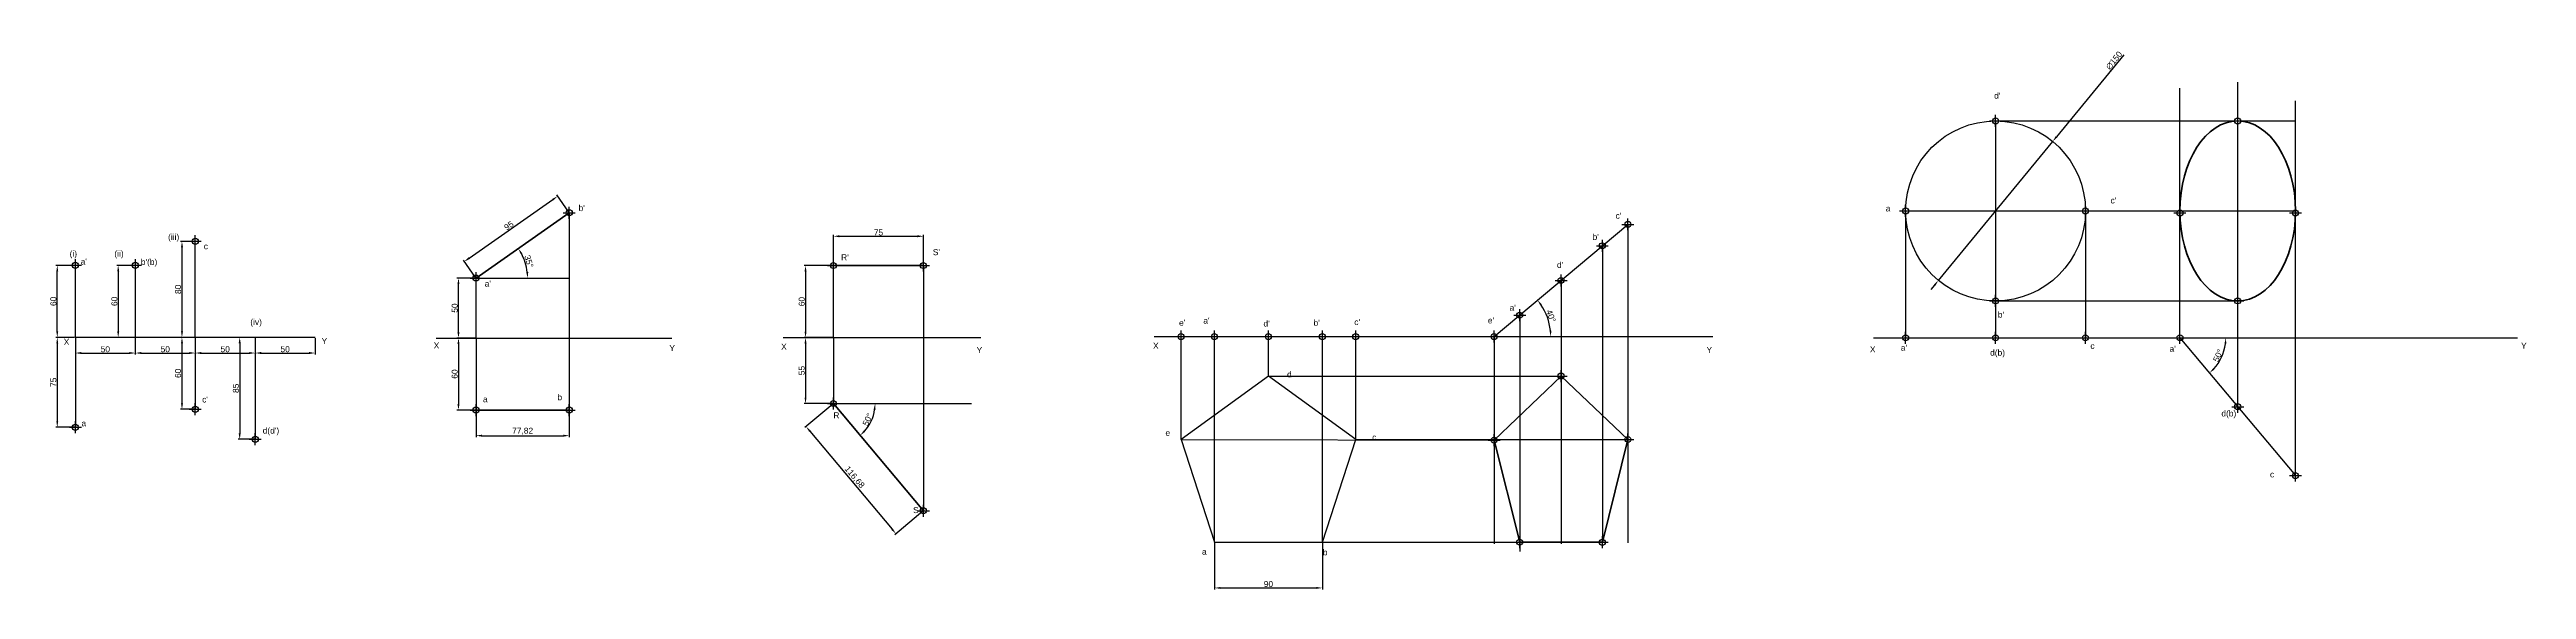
# Model space of a CAD drawing. Header units: millimetres. Extents: x 28 to 2095, y -10 to 440.
import ezdxf

# ---------------------------------------------------------------- set-up
doc = ezdxf.new("R2010")
doc.units = ezdxf.units.MM
doc.header["$PDMODE"] = 34
doc.header["$PDSIZE"] = 5
doc.styles.get("Standard").update_dxf_attribs({"font": 'arial.ttf'})
doc.dimstyles.new('ISO-25', dxfattribs={"dimtxt": 5, "dimasz": 5, "dimexe": 1.25, "dimexo": 0.625, "dimtad": 1, "dimtxsty": 'Standard', "dimcen": 2.5, "dimadec": 0, "dimazin": 0, "dimtfac": 1, "dimtmove": 0, "dimatfit": 3, "dimfxl": 1, "dimarcsym": 0})

# ---------------------------------------------------------------- blocks, each defined once
blk = doc.blocks.new('*D1')
at = {"color": 0, "lineweight": -2, "transparency": 16777216}
for p, q in [((49.9, 199.2), (49.9, 185.5)), ((54.9, 186.7), (94.9, 186.7)), ((99.9, 199.2), (99.9, 185.5))]:
    blk.add_line(p, q, dxfattribs=at)
at = {"color": 0, "transparency": 16777216}
for points in [[(54.9, 187.6), (54.9, 185.9), (49.9, 186.7)], [(94.9, 187.6), (94.9, 185.9), (99.9, 186.7)]]:
    blk.add_solid(points, dxfattribs=at)
at = {"layer": 'Defpoints', "color": 0, "transparency": 16777216}
for p in [(49.9, 199.8), (99.9, 199.8), (99.9, 186.7)]:
    blk.add_point(p, dxfattribs=at)
at = {"color": 0, "transparency": 16777216, "insert": (74.9, 189.9), "char_height": 5, "attachment_point": 5}
blk.add_mtext('50', dxfattribs=at)
blk = doc.blocks.new('*D2')
at = {"color": 0, "lineweight": -2, "transparency": 16777216}
for p, q in [((99.9, 199.2), (99.9, 185.5)), ((104.9, 186.7), (144.9, 186.7)), ((149.9, 199.2), (149.9, 185.5))]:
    blk.add_line(p, q, dxfattribs=at)
at = {"color": 0, "transparency": 16777216}
for points in [[(104.9, 187.6), (104.9, 185.9), (99.9, 186.7)], [(144.9, 187.6), (144.9, 185.9), (149.9, 186.7)]]:
    blk.add_solid(points, dxfattribs=at)
at = {"layer": 'Defpoints', "color": 0, "transparency": 16777216}
for p in [(99.9, 199.8), (149.9, 199.8), (149.9, 186.7)]:
    blk.add_point(p, dxfattribs=at)
at = {"color": 0, "transparency": 16777216, "insert": (124.9, 189.9), "char_height": 5, "attachment_point": 5}
blk.add_mtext('50', dxfattribs=at)
blk = doc.blocks.new('*D3')
at = {"color": 0, "lineweight": -2, "transparency": 16777216}
for p, q in [((149.9, 199.2), (149.9, 185.5)), ((154.9, 186.7), (194.9, 186.7)), ((199.9, 199.2), (199.9, 185.5))]:
    blk.add_line(p, q, dxfattribs=at)
at = {"color": 0, "transparency": 16777216}
for points in [[(154.9, 187.6), (154.9, 185.9), (149.9, 186.7)], [(194.9, 187.6), (194.9, 185.9), (199.9, 186.7)]]:
    blk.add_solid(points, dxfattribs=at)
at = {"layer": 'Defpoints', "color": 0, "transparency": 16777216}
for p in [(149.9, 199.8), (199.9, 199.8), (199.9, 186.7)]:
    blk.add_point(p, dxfattribs=at)
at = {"color": 0, "transparency": 16777216, "insert": (174.9, 189.9), "char_height": 5, "attachment_point": 5}
blk.add_mtext('50', dxfattribs=at)
blk = doc.blocks.new('*D4')
at = {"color": 0, "lineweight": -2, "transparency": 16777216}
for p, q in [((199.9, 199.2), (199.9, 185.5)), ((204.9, 186.7), (244.9, 186.7)), ((249.9, 199.2), (249.9, 185.5))]:
    blk.add_line(p, q, dxfattribs=at)
at = {"color": 0, "transparency": 16777216}
for points in [[(204.9, 187.6), (204.9, 185.9), (199.9, 186.7)], [(244.9, 187.6), (244.9, 185.9), (249.9, 186.7)]]:
    blk.add_solid(points, dxfattribs=at)
at = {"layer": 'Defpoints', "color": 0, "transparency": 16777216}
for p in [(199.9, 199.8), (249.9, 199.8), (249.9, 186.7)]:
    blk.add_point(p, dxfattribs=at)
at = {"color": 0, "transparency": 16777216, "insert": (224.9, 189.9), "char_height": 5, "attachment_point": 5}
blk.add_mtext('50', dxfattribs=at)
blk = doc.blocks.new('*D5')
at = {"color": 0, "lineweight": -2, "transparency": 16777216}
for p, q in [((49.3, 259.8), (33.6, 259.8)), ((34.8, 204.8), (34.8, 254.8)), ((49.3, 199.8), (33.6, 199.8))]:
    blk.add_line(p, q, dxfattribs=at)
at = {"color": 0, "transparency": 16777216}
for points in [[(34, 254.8), (35.6, 254.8), (34.8, 259.8)], [(34, 204.8), (35.6, 204.8), (34.8, 199.8)]]:
    blk.add_solid(points, dxfattribs=at)
at = {"layer": 'Defpoints', "color": 0, "transparency": 16777216}
for p in [(34.8, 259.8), (49.9, 259.8), (49.9, 199.8)]:
    blk.add_point(p, dxfattribs=at)
at = {"color": 0, "transparency": 16777216, "insert": (31.6, 229.8), "char_height": 5, "attachment_point": 5, "rotation": 90}
blk.add_mtext('60', dxfattribs=at)
blk = doc.blocks.new('*D6')
at = {"color": 0, "lineweight": -2, "transparency": 16777216}
for p, q in [((49.3, 199.8), (33.6, 199.8)), ((34.8, 194.8), (34.8, 129.8)), ((49.3, 124.8), (33.6, 124.8))]:
    blk.add_line(p, q, dxfattribs=at)
at = {"color": 0, "transparency": 16777216}
for points in [[(34, 194.8), (35.6, 194.8), (34.8, 199.8)], [(34, 129.8), (35.6, 129.8), (34.8, 124.8)]]:
    blk.add_solid(points, dxfattribs=at)
at = {"layer": 'Defpoints', "color": 0, "transparency": 16777216}
for p in [(49.9, 199.8), (34.8, 124.8), (49.9, 124.8)]:
    blk.add_point(p, dxfattribs=at)
at = {"color": 0, "transparency": 16777216, "insert": (31.6, 162.3), "char_height": 5, "attachment_point": 5, "rotation": 90}
blk.add_mtext('75', dxfattribs=at)
blk = doc.blocks.new('*D7')
at = {"color": 0, "lineweight": -2, "transparency": 16777216}
for p, q in [((99.3, 259.8), (84.4, 259.8)), ((85.6, 254.8), (85.6, 204.8)), ((99.3, 199.8), (84.4, 199.8))]:
    blk.add_line(p, q, dxfattribs=at)
at = {"color": 0, "transparency": 16777216}
for points in [[(84.8, 254.8), (86.5, 254.8), (85.6, 259.8)], [(84.8, 204.8), (86.5, 204.8), (85.6, 199.8)]]:
    blk.add_solid(points, dxfattribs=at)
at = {"layer": 'Defpoints', "color": 0, "transparency": 16777216}
for p in [(99.9, 259.8), (85.6, 199.8), (99.9, 199.8)]:
    blk.add_point(p, dxfattribs=at)
at = {"color": 0, "transparency": 16777216, "insert": (82.5, 229.8), "char_height": 5, "attachment_point": 5, "rotation": 90}
blk.add_mtext('60', dxfattribs=at)
blk = doc.blocks.new('*D8')
at = {"color": 0, "lineweight": -2, "transparency": 16777216}
for p, q in [((149.3, 279.8), (137.6, 279.8)), ((138.8, 274.8), (138.8, 204.8)), ((149.3, 199.8), (137.6, 199.8))]:
    blk.add_line(p, q, dxfattribs=at)
at = {"color": 0, "transparency": 16777216}
for points in [[(138, 274.8), (139.7, 274.8), (138.8, 279.8)], [(138, 204.8), (139.7, 204.8), (138.8, 199.8)]]:
    blk.add_solid(points, dxfattribs=at)
at = {"layer": 'Defpoints', "color": 0, "transparency": 16777216}
for p in [(149.9, 279.8), (138.8, 199.8), (149.9, 199.8)]:
    blk.add_point(p, dxfattribs=at)
at = {"color": 0, "transparency": 16777216, "insert": (135.6, 239.8), "char_height": 5, "attachment_point": 5, "rotation": 90}
blk.add_mtext('80', dxfattribs=at)
blk = doc.blocks.new('*D9')
at = {"color": 0, "lineweight": -2, "transparency": 16777216}
for p, q in [((149.3, 199.8), (137.6, 199.8)), ((138.8, 194.8), (138.8, 144.8)), ((149.3, 139.8), (137.6, 139.8))]:
    blk.add_line(p, q, dxfattribs=at)
at = {"color": 0, "transparency": 16777216}
for points in [[(138, 194.8), (139.7, 194.8), (138.8, 199.8)], [(138, 144.8), (139.7, 144.8), (138.8, 139.8)]]:
    blk.add_solid(points, dxfattribs=at)
at = {"layer": 'Defpoints', "color": 0, "transparency": 16777216}
for p in [(149.9, 199.8), (138.8, 139.8), (149.9, 139.8)]:
    blk.add_point(p, dxfattribs=at)
at = {"color": 0, "transparency": 16777216, "insert": (135.6, 169.8), "char_height": 5, "attachment_point": 5, "rotation": 90}
blk.add_mtext('60', dxfattribs=at)
blk = doc.blocks.new('*D10')
at = {"color": 0, "lineweight": -2, "transparency": 16777216}
for p, q in [((199.3, 199.8), (185.7, 199.8)), ((187, 194.8), (187, 119.8)), ((199.3, 114.8), (185.7, 114.8))]:
    blk.add_line(p, q, dxfattribs=at)
at = {"color": 0, "transparency": 16777216}
for points in [[(186.1, 194.8), (187.8, 194.8), (187, 199.8)], [(186.1, 119.8), (187.8, 119.8), (187, 114.8)]]:
    blk.add_solid(points, dxfattribs=at)
at = {"layer": 'Defpoints', "color": 0, "transparency": 16777216}
for p in [(199.9, 199.8), (187, 114.8), (199.9, 114.8)]:
    blk.add_point(p, dxfattribs=at)
at = {"color": 0, "transparency": 16777216, "insert": (183.8, 157.3), "char_height": 5, "attachment_point": 5, "rotation": 90}
blk.add_mtext('85', dxfattribs=at)
blk = doc.blocks.new('*D11')
at = {"color": 0, "lineweight": -2, "transparency": 16777216}
for p, q in [((383.5, 249.2), (368.2, 249.2)), ((369.5, 204.2), (369.5, 244.2)), ((383.5, 199.2), (368.2, 199.2))]:
    blk.add_line(p, q, dxfattribs=at)
at = {"color": 0, "transparency": 16777216}
for points in [[(368.6, 244.2), (370.3, 244.2), (369.5, 249.2)], [(368.6, 204.2), (370.3, 204.2), (369.5, 199.2)]]:
    blk.add_solid(points, dxfattribs=at)
at = {"layer": 'Defpoints', "color": 0, "transparency": 16777216}
for p in [(369.5, 249.2), (384.1, 249.2), (384.1, 199.2)]:
    blk.add_point(p, dxfattribs=at)
at = {"color": 0, "transparency": 16777216, "insert": (366.3, 224.2), "char_height": 5, "attachment_point": 5, "rotation": 90}
blk.add_mtext('50', dxfattribs=at)
blk = doc.blocks.new('*D12')
at = {"color": 0, "lineweight": -2, "transparency": 16777216}
for p, q in [((383.5, 199.2), (368.2, 199.2)), ((369.5, 194.2), (369.5, 144.2)), ((383.5, 139.2), (368.2, 139.2))]:
    blk.add_line(p, q, dxfattribs=at)
at = {"color": 0, "transparency": 16777216}
for points in [[(368.6, 194.2), (370.3, 194.2), (369.5, 199.2)], [(368.6, 144.2), (370.3, 144.2), (369.5, 139.2)]]:
    blk.add_solid(points, dxfattribs=at)
at = {"layer": 'Defpoints', "color": 0, "transparency": 16777216}
for p in [(384.1, 199.2), (369.5, 139.2), (384.1, 139.2)]:
    blk.add_point(p, dxfattribs=at)
at = {"color": 0, "transparency": 16777216, "insert": (366.3, 169.2), "char_height": 5, "attachment_point": 5, "rotation": 90}
blk.add_mtext('60', dxfattribs=at)
blk = doc.blocks.new('*D13')
at = {"color": 0, "lineweight": -2, "transparency": 16777216}
for p, q in [((384.1, 138.6), (384.1, 116.6)), ((461.9, 138.6), (461.9, 116.6)), ((389.1, 117.8), (456.9, 117.8))]:
    blk.add_line(p, q, dxfattribs=at)
at = {"color": 0, "transparency": 16777216}
for points in [[(389.1, 118.7), (389.1, 117), (384.1, 117.8)], [(456.9, 118.7), (456.9, 117), (461.9, 117.8)]]:
    blk.add_solid(points, dxfattribs=at)
at = {"layer": 'Defpoints', "color": 0, "transparency": 16777216}
for p in [(384.1, 139.2), (461.9, 139.2), (461.9, 117.8)]:
    blk.add_point(p, dxfattribs=at)
at = {"color": 0, "transparency": 16777216, "insert": (423, 121.5), "char_height": 5, "attachment_point": 5}
blk.add_mtext('77,82', dxfattribs=at)
blk = doc.blocks.new('*D14')
at = {"color": 0, "lineweight": -2, "transparency": 16777216}
for p, q in [((378.5, 265.9), (448.1, 314.6)), ((461.6, 304.2), (451.5, 318.5)), ((383.8, 249.7), (373.7, 264))]:
    blk.add_line(p, q, dxfattribs=at)
at = {"color": 0, "transparency": 16777216}
for points in [[(447.7, 315.3), (448.6, 314), (452.2, 317.5)], [(378, 266.6), (379, 265.2), (374.4, 263)]]:
    blk.add_solid(points, dxfattribs=at)
at = {"layer": 'Defpoints', "color": 0, "transparency": 16777216}
for p in [(452.2, 317.5), (461.9, 303.7), (384.1, 249.2)]:
    blk.add_point(p, dxfattribs=at)
at = {"color": 0, "transparency": 16777216, "insert": (411.5, 292.9), "char_height": 5, "attachment_point": 5, "rotation": 35}
blk.add_mtext('95', dxfattribs=at)
blk = doc.blocks.new('*D15')
at = {"color": 0, "lineweight": -2, "transparency": 16777216}
blk.add_arc((384.1, 249.2), 43, 6.6635, 28.3365, dxfattribs=at)
at = {"color": 0, "transparency": 16777216}
for points in [[(421.3, 269.2), (422.7, 270), (419.3, 273.9)], [(427.7, 254.2), (426, 254.1), (427.1, 249.2)]]:
    blk.add_solid(points, dxfattribs=at)
at = {"layer": 'Defpoints', "color": 0, "transparency": 16777216}
for p in [(461.9, 303.7), (384.1, 249.2), (384.1, 249.2), (426.2, 257.9), (461.9, 249.2)]:
    blk.add_point(p, dxfattribs=at)
at = {"color": 0, "transparency": 16777216, "insert": (428.2, 263.1), "char_height": 5, "attachment_point": 5, "rotation": 287.5}
blk.add_mtext('35°', dxfattribs=at)
blk = doc.blocks.new('*D16')
at = {"color": 0, "lineweight": -2, "transparency": 16777216}
for p, q in [((681.7, 259.6), (657.7, 259.6)), ((659, 254.6), (659, 204.6)), ((681.7, 199.6), (657.7, 199.6))]:
    blk.add_line(p, q, dxfattribs=at)
at = {"color": 0, "transparency": 16777216}
for points in [[(658.1, 254.6), (659.8, 254.6), (659, 259.6)], [(658.1, 204.6), (659.8, 204.6), (659, 199.6)]]:
    blk.add_solid(points, dxfattribs=at)
at = {"layer": 'Defpoints', "color": 0, "transparency": 16777216}
for p in [(682.3, 259.6), (659, 199.6), (682.3, 199.6)]:
    blk.add_point(p, dxfattribs=at)
at = {"color": 0, "transparency": 16777216, "insert": (655.8, 229.6), "char_height": 5, "attachment_point": 5, "rotation": 90}
blk.add_mtext('60', dxfattribs=at)
blk = doc.blocks.new('*D17')
at = {"color": 0, "lineweight": -2, "transparency": 16777216}
for p, q in [((681.7, 199.6), (657.7, 199.6)), ((659, 194.6), (659, 149.6)), ((681.7, 144.6), (657.7, 144.6))]:
    blk.add_line(p, q, dxfattribs=at)
at = {"color": 0, "transparency": 16777216}
for points in [[(658.1, 194.6), (659.8, 194.6), (659, 199.6)], [(658.1, 149.6), (659.8, 149.6), (659, 144.6)]]:
    blk.add_solid(points, dxfattribs=at)
at = {"layer": 'Defpoints', "color": 0, "transparency": 16777216}
for p in [(682.3, 199.6), (659, 144.6), (682.3, 144.6)]:
    blk.add_point(p, dxfattribs=at)
at = {"color": 0, "transparency": 16777216, "insert": (655.8, 172.1), "char_height": 5, "attachment_point": 5, "rotation": 90}
blk.add_mtext('55', dxfattribs=at)
blk = doc.blocks.new('*D18')
at = {"color": 0, "lineweight": -2, "transparency": 16777216}
for p, q in [((682.3, 260.3), (682.3, 285.3)), ((687.3, 284.1), (752.3, 284.1)), ((757.3, 260.3), (757.3, 285.3))]:
    blk.add_line(p, q, dxfattribs=at)
at = {"color": 0, "transparency": 16777216}
for points in [[(687.3, 284.9), (687.3, 283.2), (682.3, 284.1)], [(752.3, 284.9), (752.3, 283.2), (757.3, 284.1)]]:
    blk.add_solid(points, dxfattribs=at)
at = {"layer": 'Defpoints', "color": 0, "transparency": 16777216}
for p in [(757.3, 284.1), (682.3, 259.6), (757.3, 259.6)]:
    blk.add_point(p, dxfattribs=at)
at = {"color": 0, "transparency": 16777216, "insert": (719.8, 287.2), "char_height": 5, "attachment_point": 5}
blk.add_mtext('75', dxfattribs=at)
blk = doc.blocks.new('*D19')
at = {"color": 0, "lineweight": -2, "transparency": 16777216}
for p, q in [((681.8, 144.2), (658.4, 124.6)), ((662.6, 121.6), (731.2, 39.9)), ((756.8, 54.9), (733.4, 35.3))]:
    blk.add_line(p, q, dxfattribs=at)
at = {"color": 0, "transparency": 16777216}
for points in [[(663.3, 122.1), (662, 121.1), (659.4, 125.4)], [(731.8, 40.4), (730.5, 39.3), (734.4, 36.1)]]:
    blk.add_solid(points, dxfattribs=at)
at = {"layer": 'Defpoints', "color": 0, "transparency": 16777216}
for p in [(682.3, 144.6), (757.3, 55.3), (734.4, 36.1)]:
    blk.add_point(p, dxfattribs=at)
at = {"color": 0, "transparency": 16777216, "insert": (699.7, 83.1), "char_height": 5, "attachment_point": 5, "rotation": 310}
blk.add_mtext('116,68', dxfattribs=at)
blk = doc.blocks.new('*D20')
at = {"color": 0, "lineweight": -2, "transparency": 16777216}
blk.add_arc((682.3, 144.6), 34.7, 318.2714, 351.7286, dxfattribs=at)
at = {"color": 0, "transparency": 16777216}
for points in [[(715.8, 139.7), (717.4, 139.6), (717, 144.6)], [(708.7, 121), (707.6, 122.2), (704.6, 118.1)]]:
    blk.add_solid(points, dxfattribs=at)
at = {"layer": 'Defpoints', "color": 0, "transparency": 16777216}
for p in [(682.3, 144.6), (682.3, 144.6), (797.3, 144.6), (711.3, 125.6), (757.3, 55.3)]:
    blk.add_point(p, dxfattribs=at)
at = {"color": 0, "transparency": 16777216, "insert": (710.8, 131.3), "char_height": 5, "attachment_point": 5, "rotation": 65}
blk.add_mtext('50°', dxfattribs=at)
blk = doc.blocks.new('*D22')
at = {"color": 0, "lineweight": -2, "transparency": 16777216}
for p, q in [((1000.1, 28.4), (1000.1, -10.3)), ((1090.1, 28.4), (1090.1, -10.3)), ((1005.1, -9.1), (1085.1, -9.1))]:
    blk.add_line(p, q, dxfattribs=at)
at = {"color": 0, "transparency": 16777216}
for points in [[(1005.1, -8.3), (1005.1, -9.9), (1000.1, -9.1)], [(1085.1, -8.3), (1085.1, -9.9), (1090.1, -9.1)]]:
    blk.add_solid(points, dxfattribs=at)
at = {"layer": 'Defpoints', "color": 0, "transparency": 16777216}
for p in [(1000.1, 29.1), (1090.1, 29.1), (1090.1, -9.1)]:
    blk.add_point(p, dxfattribs=at)
at = {"color": 0, "transparency": 16777216, "insert": (1045.1, -5.9), "char_height": 5, "attachment_point": 5}
blk.add_mtext('90', dxfattribs=at)
blk = doc.blocks.new('*D23')
at = {"color": 0, "lineweight": -2, "transparency": 16777216}
for p, q in [((1758.7, 435.3), (1702.5, 367)), ((1604, 247.3), (1699.3, 363.1)), ((1600.8, 243.4), (1597.6, 239.6))]:
    blk.add_line(p, q, dxfattribs=at)
at = {"color": 0, "transparency": 16777216}
for points in [[(1701.8, 367.5), (1703.1, 366.4), (1699.3, 363.1)], [(1600.2, 243.9), (1601.5, 242.9), (1604, 247.3)]]:
    blk.add_solid(points, dxfattribs=at)
at = {"layer": 'Defpoints', "color": 0, "transparency": 16777216}
for p in [(1699.3, 363.1), (1604, 247.3)]:
    blk.add_point(p, dxfattribs=at)
at = {"color": 0, "transparency": 16777216, "insert": (1750.5, 430.6), "char_height": 5, "attachment_point": 5, "rotation": 50.5514}
blk.add_mtext('∅150', dxfattribs=at)
blk = doc.blocks.new('*D24')
at = {"color": 0, "lineweight": -2, "transparency": 16777216}
blk.add_arc((1805.4, 199.4), 38.3, 317.4816, 352.5184, dxfattribs=at)
at = {"color": 0, "transparency": 16777216}
for points in [[(1842.6, 194.5), (1844.2, 194.4), (1843.7, 199.4)], [(1834.2, 172.9), (1833.1, 174.1), (1830.1, 170.1)]]:
    blk.add_solid(points, dxfattribs=at)
at = {"layer": 'Defpoints', "color": 0, "transparency": 16777216}
for p in [(1549.8, 199.4), (1805.4, 199.4), (2087, 199.4), (1837.4, 178.4), (1901.8, 84.5)]:
    blk.add_point(p, dxfattribs=at)
at = {"color": 0, "transparency": 16777216, "insert": (1837.3, 184.6), "char_height": 5, "attachment_point": 5, "rotation": 65}
blk.add_mtext('50°', dxfattribs=at)
blk = doc.blocks.new('*D25')
at = {"color": 0, "lineweight": -2, "transparency": 16777216}
blk.add_arc((1233.4, 200.4), 47.2, 6.0679, 33.9321, dxfattribs=at)
at = {"color": 0, "transparency": 16777216}
for points in [[(1271.9, 226.3), (1273.2, 227.3), (1269.6, 230.8)], [(1281.2, 205.4), (1279.5, 205.4), (1280.6, 200.4)]]:
    blk.add_solid(points, dxfattribs=at)
at = {"layer": 'Defpoints', "color": 0, "transparency": 16777216}
for p in [(1344.9, 294), (1279.3, 211.3), (949.8, 200.4), (1233.4, 200.4), (1415.7, 200.4)]:
    blk.add_point(p, dxfattribs=at)
at = {"color": 0, "transparency": 16777216, "insert": (1280.8, 217.6), "char_height": 5, "attachment_point": 5, "rotation": 290}
blk.add_mtext('40°', dxfattribs=at)

msp = doc.modelspace()

# ---------------------------------------------------------------- linework, layer by layer
for p, q in [((1805.42, 199.421), (1805.42, 407.59)), ((1853.629, 141.968), (1853.629, 412.465)), ((1901.838, 84.514), (1901.838, 396.865)), ((1651.642, 380.189), (1651.642, 230.189)), ((1651.642, 380.189), (1901.838, 380.189)), ((461.932, 303.679), (461.932, 139.189)), ((1233.383, 200.401), (1344.937, 294.006)), ((1344.937, 294.006), (1344.937, 28.37)), ((1576.642, 305.189), (1726.642, 305.189)), ((1576.642, 305.189), (1576.642, 199.421)), ((1576.642, 305.189), (1901.838, 305.189)), ((1726.642, 305.189), (1726.642, 199.421)), ((149.945, 199.843), (149.945, 279.843)), ((1323.632, 276.129), (1323.632, 28.971)), ((49.945, 199.843), (49.945, 259.843)), ((99.945, 199.843), (99.945, 259.843)), ((384.113, 199.189), (384.113, 249.189)), ((384.113, 249.189), (461.932, 249.189)), ((682.291, 199.642), (682.291, 259.642)), ((757.291, 259.642), (757.291, 55.261)), ((1289.16, 247.204), (1289.16, 27.768)), ((1651.642, 230.189), (1651.642, 199.421)), ((1651.642, 230.189), (1853.629, 230.189)), ((1254.688, 218.278), (1254.688, 21.155)), ((49.945, 199.843), (99.945, 199.843)), ((49.945, 199.843), (49.945, 124.843)), ((99.945, 199.843), (149.945, 199.843)), ((149.945, 199.843), (199.945, 199.843)), ((149.945, 199.843), (149.945, 139.843)), ((199.945, 199.843), (249.945, 199.843)), ((199.945, 199.843), (199.945, 114.843)), ((350.987, 199.189), (547.571, 199.189)), ((384.113, 199.189), (384.113, 139.189)), ((640.183, 199.642), (805.11, 199.642)), ((682.291, 199.642), (682.291, 144.642)), ((949.817, 200.401), (1415.705, 200.401)), ((972.296, 114.647), (972.296, 200.401)), ((1000.107, 29.052), (1000.107, 200.401)), ((1045.107, 167.548), (1045.107, 200.401)), ((1090.107, 29.052), (1090.107, 200.401)), ((1117.919, 114.647), (1117.919, 200.401)), ((1233.383, 200.401), (1233.383, 27.768)), ((1549.846, 199.421), (2086.963, 199.421)), ((1805.42, 199.421), (1901.838, 84.514)), ((1045.107, 167.548), (1289.16, 167.548)), ((682.291, 144.642), (797.298, 144.642)), ((972.296, 114.647), (1233.383, 114.085)), ((1117.919, 114.647), (1344.937, 114.647)), ((1000.107, 29.052), (1254.688, 29.052)), ((1090.107, 29.052), (1323.632, 29.052))]:
    msp.add_line(p, q)
at = {"color": 240, "lineweight": 53, "true_color": 0xed1f24}
for p, q in [((384.113, 249.189), (461.932, 303.679)), ((682.291, 259.642), (757.291, 259.642)), ((682.291, 144.642), (757.291, 55.261)), ((384.113, 139.189), (461.932, 139.189))]:
    msp.add_line(p, q, dxfattribs=at)
msp.add_lwpolyline([(1000.107, 29.052), (1090.107, 29.052), (1117.919, 114.647), (1045.107, 167.548), (972.296, 114.647)], close=True)
at = {"color": 240, "lineweight": 50, "true_color": 0xed1f24}
msp.add_lwpolyline([(1323.632, 28.971), (1254.688, 29.052), (1233.383, 114.085), (1289.16, 167.548), (1344.937, 114.647)], close=True, dxfattribs=at)
msp.add_circle((1651.642, 305.189), 75)
at = {"color": 240, "lineweight": 60, "true_color": 0xed1f24}
msp.add_ellipse((1853.629, 305.189), major_axis=(0, 75), ratio=0.64317929, dxfattribs=at)
for p in [(1651.642, 380.189), (1853.629, 380.189), (1576.642, 305.189), (1726.642, 305.189), (461.932, 303.679), (1344.937, 294.006), (1805.42, 303.506), (1901.838, 303.506), (1323.632, 276.129), (384.113, 249.189), (682.291, 259.642), (757.291, 259.642), (1289.16, 247.204), (1651.642, 230.189), (1853.629, 230.189), (1254.688, 218.278), (972.296, 200.401), (1000.107, 200.401), (1045.107, 200.401), (1090.107, 200.401), (1117.919, 200.401), (1233.383, 200.401), (1576.642, 199.421), (1651.642, 199.421), (1726.642, 199.421), (1805.42, 199.421), (1289.16, 167.548), (682.291, 144.642), (1853.629, 141.968), (384.113, 139.189), (461.932, 139.189), (1233.383, 114.085), (1344.937, 114.647), (1901.838, 84.514), (757.291, 55.261), (1254.688, 29.052), (1323.632, 28.971)]:
    msp.add_point(p)
at = {"color": 240, "true_color": 0xed1f24}
for p in [(149.945, 279.843), (49.945, 259.843), (99.945, 259.843), (149.945, 139.843), (49.945, 124.843), (199.945, 114.843)]:
    msp.add_point(p, dxfattribs=at)

# ---------------------------------------------------------------- texts
for s, p in [("d'", (1650.485, 398.766)), ("b'", (469.624, 305.021)), ("c'", (1747.628, 311.436)), ("c'", (1334.714, 298.691)), ('a', (1560.021, 304.765)), ('(i) ', (45.104, 267.033)), ('(ii)', (82.441, 267.033)), ('(iii)', (127.247, 280.934)), ('c', (157, 273.246)), ("R'", (688.634, 264.02)), ("S'", (765.127, 268.304)), ("b'", (1315.517, 281.019)), ("a'", (54.332, 260.47)), ("b'(b)", (104.488, 260.133)), ("d'", (1285.78, 257.708)), ("a'", (391.349, 242.044)), ('(iv)', (195.812, 210.073)), ("e'", (970.53, 209.417)), ("a'", (990.82, 211.205)), ("d'", (1040.948, 208.821)), ("b'", (1082.722, 209.417)), ("c'", (1116.738, 210.013)), ("e'", (1228.136, 211.417)), ("a'", (1246.257, 221.988)), ("b'", (1653.521, 216.221)), ('X', (40.194, 193.559)), ('Y', (255.292, 194.232)), ('X', (348.815, 190.51)), ('Y', (545.399, 188.341)), ('X', (638.62, 189.505)), ('Y', (801.689, 186.689)), ('X', (948.856, 190.289)), ('Y', (1410.531, 186.857)), ('X', (1546.808, 187.285)), ("a'", (1572.625, 188.697)), ('d(b)', (1647.121, 184.521)), ('c', (1730.739, 190.215)), ("a'", (1796.796, 187.747)), ('Y', (2089.999, 190.319)), ('d', (1060.642, 166.498)), ("c'", (155.653, 145.478)), ('a', (389.891, 145.736)), ('b', (452.027, 147.384)), ('a', (55.005, 125.64)), ("d(d')", (206.163, 119.577)), ('R', (682.2, 132.271)), ('d(b)', (1840.024, 133.868)), ('e', (959.191, 117.618)), ('c', (1131.657, 114.041)), ('c', (1880.574, 83.047)), ('S', (748.689, 53.279)), ('a', (989.626, 18.665)), ('b', (1090.48, 18.069))]:
    msp.add_text(s, height=5).set_placement(p)

# ---------------------------------------------------------------- dimensions: what is measured, and where the dimension line sits
dim = msp.add_diameter_dim_2p(p1=(1603.988, 247.274), p2=(1699.296, 363.103), dimstyle='ISO-25')
dim.commit()
dim.dimension.update_dxf_attribs({"geometry": '*D23', "text_midpoint": (1753.092, 428.483), "dimtype": 163})
for p1, p2, distance, picture, middle in [((384.113, 249.189), (461.932, 303.679), 16.889, '*D14', (411.512, 292.872)), ((682.291, 144.642), (757.291, 55.261), -29.881, '*D19', (699.682, 83.078))]:
    dim = msp.add_aligned_dim(p1=p1, p2=p2, distance=distance, dimstyle='ISO-25')
    dim.commit()
    dim.dimension.update_dxf_attribs({"geometry": picture, "text_midpoint": middle})
for base, line1, line2, picture, middle in [((426.241, 257.888), ((384.113, 249.189), (461.932, 249.189)), ((384.113, 249.189), (461.932, 303.679)), '*D15', (428.171, 263.081)), ((1279.344, 211.294), ((949.817, 200.401), (1415.705, 200.401)), ((1233.383, 200.401), (1344.937, 294.006)), '*D25', (1280.755, 217.643)), ((1837.435, 178.365), ((1549.846, 199.421), (2086.963, 199.421)), ((1805.42, 199.421), (1901.838, 84.514)), '*D24', (1837.268, 184.57)), ((711.254, 125.593), ((682.291, 144.642), (797.298, 144.642)), ((682.291, 144.642), (757.291, 55.261)), '*D20', (710.828, 131.335))]:
    dim = msp.add_angular_dim_2l(base=base, line1=line1, line2=line2, dimstyle='ISO-25')
    dim.commit()
    dim.dimension.update_dxf_attribs({"geometry": picture, "text_midpoint": middle})
for base, p1, p2, picture, middle in [((757.291, 284.075), (682.291, 259.642), (757.291, 259.642), '*D18', (719.791, 287.243)), ((99.945, 186.73), (49.945, 199.843), (99.945, 199.843), '*D1', (74.945, 189.908)), ((149.945, 186.73), (99.945, 199.843), (149.945, 199.843), '*D2', (124.945, 189.908)), ((199.945, 186.73), (149.945, 199.843), (199.945, 199.843), '*D3', (174.945, 189.908)), ((249.945, 186.73), (199.945, 199.843), (249.945, 199.843), '*D4', (224.945, 189.908)), ((461.932, 117.824), (384.113, 139.189), (461.932, 139.189), '*D13', (423.023, 121.454)), ((1090.107, -9.099), (1000.107, 29.052), (1090.107, 29.052), '*D22', (1045.107, -5.921))]:
    dim = msp.add_linear_dim(base=base, p1=p1, p2=p2, dimstyle='ISO-25')
    dim.commit()
    dim.dimension.update_dxf_attribs({"geometry": picture, "text_midpoint": middle})
for base, p1, p2, picture, middle in [((138.823, 199.843), (149.945, 279.843), (149.945, 199.843), '*D8', (135.645, 239.843)), ((34.808, 259.843), (49.945, 199.843), (49.945, 259.843), '*D5', (31.63, 229.843)), ((85.637, 199.843), (99.945, 259.843), (99.945, 199.843), '*D7', (82.459, 229.843)), ((369.451, 249.189), (384.113, 199.189), (384.113, 249.189), '*D11', (366.273, 224.189)), ((658.982, 199.642), (682.291, 259.642), (682.291, 199.642), '*D16', (655.804, 229.642)), ((34.808, 124.843), (49.945, 199.843), (49.945, 124.843), '*D6', (31.641, 162.343)), ((138.823, 139.843), (149.945, 199.843), (149.945, 139.843), '*D9', (135.645, 169.843)), ((186.965, 114.843), (199.945, 199.843), (199.945, 114.843), '*D10', (183.787, 157.343)), ((369.451, 139.189), (384.113, 199.189), (384.113, 139.189), '*D12', (366.273, 169.189)), ((658.982, 144.642), (682.291, 199.642), (682.291, 144.642), '*D17', (655.814, 172.142))]:
    dim = msp.add_linear_dim(base=base, p1=p1, p2=p2, angle=90, dimstyle='ISO-25')
    dim.commit()
    dim.dimension.update_dxf_attribs({"geometry": picture, "text_midpoint": middle})

doc.saveas('drawing.dxf')
